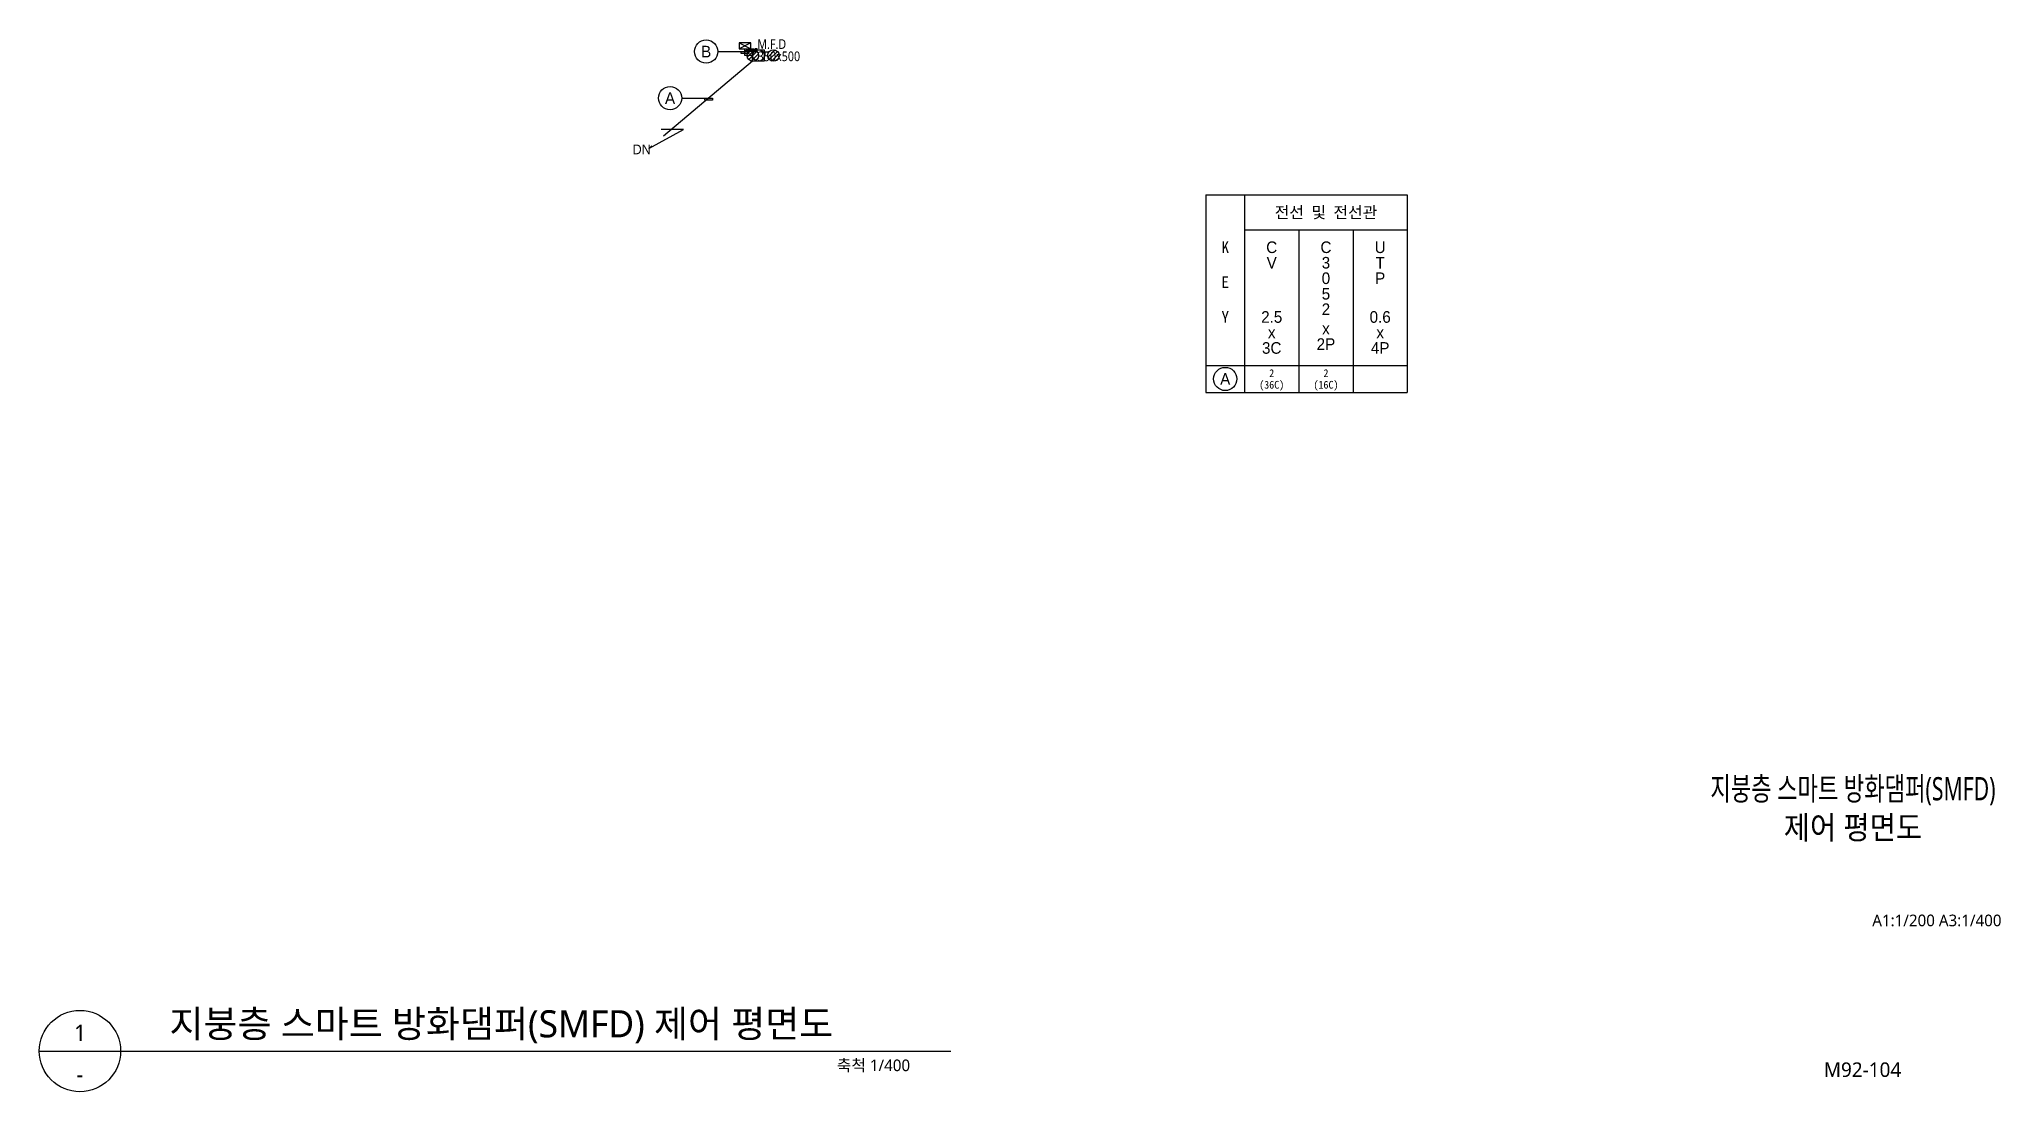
# Model space of a CAD drawing. Header units: millimetres. Extents: x -106634 to 499241, y 0 to 118800.
# Drawn here: x 397966 to 499241, y 5600 to 59939 of the extents above; entities that cross this region are included whole.
import ezdxf
from ezdxf.enums import TextEntityAlignment as Align

# ---------------------------------------------------------------- set-up
doc = ezdxf.new("R2010")
doc.units = ezdxf.units.MM
doc.header["$LTSCALE"] = 200
doc.linetypes.add('A', pattern=[17, 15, -2])
for name, color, linetype in [('1 EA', 3, 'Continuous'), ('1 MFD', 11, 'Continuous'), ('AA-MKXS', 3, 'Continuous'), ('ESC_CTRL', 7, 'Continuous'), ('SEN', 7, 'Continuous'), ('TEXT', 3, 'Continuous'), ('WIRE', 143, 'A')]:
    doc.layers.add(name, color=color, linetype=linetype)
doc.styles.add('ESC_PL_WIRE', font='', dxfattribs={"height": 250})
doc.styles.add('STYLE1', font='', dxfattribs={"height": 300})
doc.styles.add('SUNJIN', font='malgun.ttf')
doc.styles.add('스타일1', font='malgun.ttf')
doc.styles.get('ESC_PL_WIRE').set_extended_font_data('GulimChe')
doc.styles.get('STYLE1').set_extended_font_data('HY울릉도L')

msp = doc.modelspace()

# ---------------------------------------------------------------- texts
at = {"layer": '1 EA', "style": 'SUNJIN', "width": 0.85}
msp.add_text('350x500', height=500, dxfattribs=at).set_placement((436156, 59057), align=Align.MIDDLE_CENTER)
at = {"layer": '1 MFD', "style": 'SUNJIN', "width": 0.85}
msp.add_text('M.F.D', height=500, dxfattribs=at).set_placement((435786, 59689), align=Align.MIDDLE_CENTER)
at = {"layer": 'AA-MKXS', "linetype": 'Continuous', "style": '스타일1'}
msp.add_text('지붕층 스마트 방화댐퍼(SMFD) 제어 평면도', height=1400, dxfattribs=at).set_placement((404687, 8409))
msp.add_text('1', height=840, dxfattribs=at).set_placement((400074, 8224), align=Align.CENTER)
msp.add_text('축척 1/400', height=600, dxfattribs=at).set_placement((442930, 6965), align=Align.MIDDLE_RIGHT)
at = {"layer": 'AA-MKXS', "style": '스타일1'}
msp.add_text('-', height=840, dxfattribs=at).set_placement((400067, 6499), align=Align.MIDDLE)
at = {"layer": 'ESC_CTRL', "style": 'ESC_PL_WIRE'}
msp.add_text('전선 및 전선관', height=600, dxfattribs=at).set_placement((464400, 51000), align=Align.MIDDLE_CENTER)
for s, height, p in [('K', 600, (459200, 48900)), ('E', 600, (459200, 47100)), ('Y', 600, (459200, 45300)), ('2', 400, (461600, 42500)), ('2', 400, (464400, 42500)), ('(36C)', 400, (461600, 41900)), ('(16C)', 400, (464400, 41900))]:
    msp.add_text(s, height=height, dxfattribs=at).set_placement(p, align=Align.CENTER)
at = {"layer": 'TEXT', "color": 3, "style": '스타일1'}
for s, width, p in [('지붕층 스마트 방화댐퍼(SMFD)', 0.7, (491608, 21245)), ('제어 평면도', 0.9, (491608, 19245))]:
    msp.add_text(s, height=1200, dxfattribs=dict(at, width=width)).set_placement(p, align=Align.MIDDLE_CENTER)
for s, height, p in [('A1:1/200 A3:1/400', 600, (495943, 14446)), ('M92-104', 750, (492104, 6741))]:
    msp.add_text(s, height=height, dxfattribs=at).set_placement(p, align=Align.MIDDLE_CENTER)

# ---------------------------------------------------------------- blocks, each defined once
blk = doc.blocks.new('A$C0C081851')
at = {"layer": 'SEN'}
for p, q in [((2, 0), (0, 4)), ((2, 4), (0, 0)), ((0, 4), (0, 0)), ((2, 4), (0, 4)), ((2, 0), (2, 4)), ((0, 0), (2, 0))]:
    blk.add_line(p, q, dxfattribs=at)
blk = doc.blocks.new('baspro_fc')
at = {"layer": 'SEN', "xscale": 75, "yscale": 75, "zscale": 75, "rotation": 180}
blk.add_blockref('A$C0C081851', (75, 150), dxfattribs=at)
blk = doc.blocks.new('baspro_epsdn')
at = {"layer": 'SEN'}
blk.add_lwpolyline([(-150, 150), (150, 150), (150, -150), (-150, -150)], close=True, dxfattribs=at)
blk.add_circle((0, 0), 150, dxfattribs=at)
at = {"layer": 'WIRE'}
for p, q in [((-150, -150), (-2831, -2400)), ((-2831, -2400), (-1937, -1910)), ((-1937, -1910), (-2510, -1910))]:
    blk.add_line(p, q, dxfattribs=at)
at = {"layer": 'SEN', "style": 'STYLE1'}
blk.add_text('DN', height=250, dxfattribs=at).set_placement((-3250, -2550))
blk = doc.blocks.new('baspro_widx2')
at = {"layer": 'SEN'}
for p, q in [((-700, 0), (100, 0)), ((-100, -50), (-100, 0)), ((100, 0), (100, -50)), ((100, -50), (-100, -50))]:
    blk.add_line(p, q, dxfattribs=at)
blk.add_circle((-1000, 0), 300, dxfattribs=at)
at = {"layer": 'SEN', "style": 'STYLE1'}
blk.add_attdef('INDEX_ID', text='', height=300, dxfattribs=at).set_placement((-1000, 0), align=Align.MIDDLE_CENTER)
blk = doc.blocks.new('baspro_cvvs3')
at = {"layer": 'SEN', "linetype": 'Continuous'}
for p, q in [((-144, -44), (44, 144)), ((-106, -106), (106, 106)), ((-44, -144), (144, 44))]:
    blk.add_line(p, q, dxfattribs=at)
at = {"layer": 'SEN'}
blk.add_circle((0, 0), 150, dxfattribs=at)
blk = doc.blocks.new('BASPRO_LL')
at = {"style": 'STYLE1'}
for s, p in [('C', (700, 2900)), ('V', (700, 2500)), ('2.5', (700, 1100)), ('3C', (700, 300)), ('x', (700, 700))]:
    blk.add_text(s, height=300, dxfattribs=at).set_placement(p, align=Align.CENTER)
blk = doc.blocks.new('BASPRO_E')
at = {"style": 'STYLE1'}
for s, p in [('C', (700, 2900)), ('3', (700, 2500)), ('0', (700, 2100)), ('5', (700, 1700)), ('2', (700, 1300)), ('x', (700, 800)), ('2P', (700, 400))]:
    blk.add_text(s, height=300, dxfattribs=at).set_placement(p, align=Align.CENTER)
blk = doc.blocks.new('BASPRO_C')
at = {"style": 'STYLE1'}
for s, p in [('U', (700, 2900)), ('T', (700, 2500)), ('P', (700, 2100)), ('0.6', (700, 1100)), ('4P', (700, 300)), ('x', (700, 700))]:
    blk.add_text(s, height=300, dxfattribs=at).set_placement(p, align=Align.CENTER)
blk = doc.blocks.new('baspro_widx')
blk.add_circle((0, 0), 300)
at = {"style": 'STYLE1'}
blk.add_attdef('INDEX_ID', text='', height=300, dxfattribs=at).set_placement((0, 0), align=Align.MIDDLE_CENTER)

# ---------------------------------------------------------------- linework, layer by layer
at = {"layer": '1 MFD'}
msp.add_lwpolyline([(434928, 59422), (435029, 59422), (434928, 59375), (435029, 59329), (434928, 59329), (434928, 59375), (434928, 59305), (435029, 59305), (435029, 59445), (434928, 59445), (434928, 59375), (434875, 59375), (434875, 59305), (434525, 59305), (434525, 59375), (434473, 59375), (434473, 59305), (434473, 59375), (434525, 59375), (434525, 59445), (434875, 59445), (434875, 59375), (434525, 59375), (434578, 59375), (434578, 59410), (434823, 59410), (434823, 59340), (434578, 59340), (434578, 59375)], dxfattribs=at)
at = {"layer": 'AA-MKXS', "color": 7}
msp.add_line((397966, 7700), (445030, 7700), dxfattribs=at)
msp.add_circle((400067, 7700), 2100, dxfattribs=at)
at = {"layer": 'ESC_CTRL', "color": 4}
for p, q in [((458200, 51900), (468600, 51900)), ((458200, 51900), (458200, 41700)), ((460200, 51900), (460200, 41700)), ((468600, 51900), (468600, 41700)), ((458200, 43100), (468600, 43100)), ((458200, 41700), (468600, 41700))]:
    msp.add_line(p, q, dxfattribs=at)
at = {"layer": 'ESC_CTRL', "color": 7}
for p, q in [((460200, 50100), (468600, 50100)), ((463000, 50100), (463000, 41700)), ((465800, 50100), (465800, 41700))]:
    msp.add_line(p, q, dxfattribs=at)
at = {"layer": 'ESC_CTRL', "color": 8}
msp.add_line((458200, 41700), (468600, 41700), dxfattribs=at)
at = {"layer": 'ESC_CTRL', "color": 143}
msp.add_lwpolyline([(434800, 59100), (434400, 59100), (434400, 59450)], dxfattribs=at)

# ---------------------------------------------------------------- block references
at = {"layer": 'ESC_CTRL', "xscale": 2, "yscale": 2, "zscale": 2}
for name, p, values in [('baspro_widx2', (434400, 59300), {'INDEX_ID': 'B'}), ('baspro_widx2', (432536, 56900), {'INDEX_ID': 'A'}), ('baspro_widx', (459200, 42400), {'INDEX_ID': 'A'})]:
    msp.add_blockref(name, p, dxfattribs=at).add_auto_attribs(values)
for name, p in [('baspro_epsdn', (435100, 59100)), ('baspro_cvvs3', (434810, 59100)), ('baspro_cvvs3', (435870, 59100)), ('BASPRO_LL', (460200, 43100)), ('BASPRO_E', (463000, 43100)), ('BASPRO_C', (465800, 43100))]:
    msp.add_blockref(name, p, dxfattribs=at)
at = {"layer": 'ESC_CTRL', "xscale": 2, "yscale": 2, "zscale": 2, "rotation": 270}
msp.add_blockref('baspro_fc', (434400, 59600), dxfattribs=at)

msp.set_redraw_order([(e.dxf.handle, doc.entitydb.next_handle()) for e in msp.query("TEXT MTEXT ATTDEF DIMENSION ARC_DIMENSION")])  # texts and dimensions are drawn at this point

doc.saveas('drawing.dxf')
